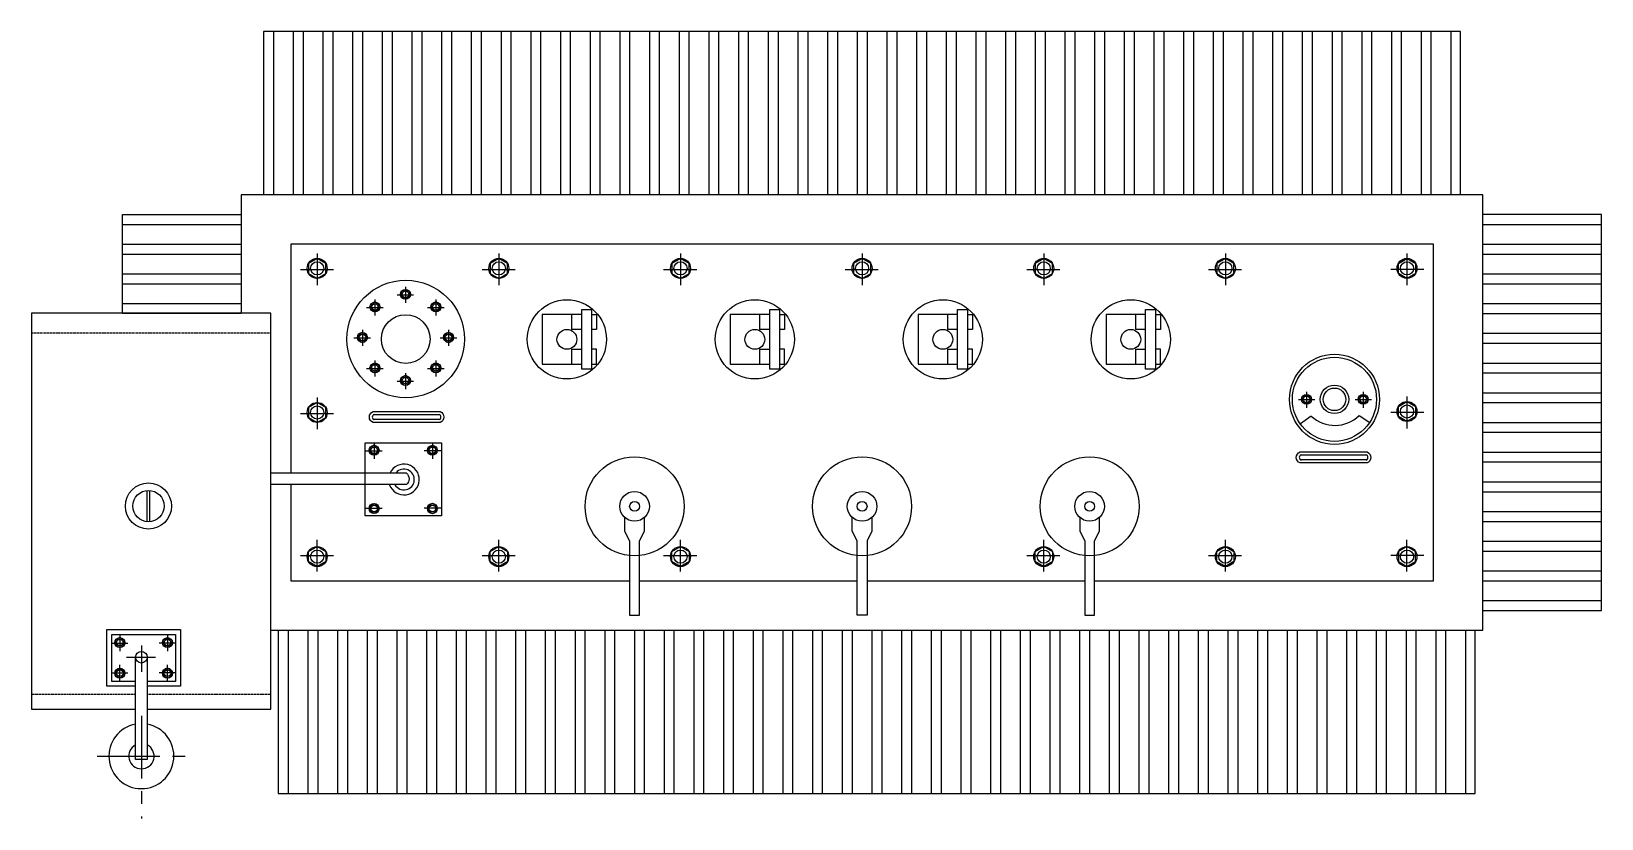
# Model space of a CAD drawing. Header units: millimetres. Extents: x 20927 to 53748, y 38421 to 54891.
# Drawn here: x 33357 to 34944, y 53198 to 53993 of the extents above; entities that cross this region are included whole.
import ezdxf

# ---------------------------------------------------------------- set-up
doc = ezdxf.new("R2010")
doc.units = ezdxf.units.MM
doc.linetypes.add('CENTERX2', pattern=[101.6, 63.5, -12.7, 12.7, -12.7])
doc.linetypes.add('DASHEDX2', pattern=[1.5, 1, -0.5])
doc.layers.add('Btrans.', color=2, linetype='Continuous')
doc.layers.add('HIGHT', color=8, linetype='Continuous')

msp = doc.modelspace()

# ---------------------------------------------------------------- linework, layer by layer
at = {"layer": 'Btrans.'}
for points in [[(34801.2, 53828.4), (34801.2, 53993.4), (33591.2, 53993.4), (33591.2, 53828.4)], [(33598.4, 53388.4), (34823.7, 53388.4), (34823.7, 53828.4), (33568.7, 53828.4), (33568.7, 53708.4), (33448.7, 53708.4), (33448.7, 53808.4), (33568.7, 53808.4)], [(34823.7, 53408.4), (34943.7, 53408.4), (34943.7, 53808.4), (34823.7, 53808.4)], [(34431.2, 53438.4), (34773.7, 53438.4), (34773.7, 53778.4), (33618.7, 53778.4), (33618.7, 53547.5)], [(33618.7, 53535.5), (33618.7, 53438.4), (33961.2, 53438.4)], [(33971.2, 53438.4), (34191.2, 53438.4)], [(34201.2, 53438.4), (34421.2, 53438.4)], [(33606, 53388.4), (33606, 53223.4), (34816, 53223.4), (34816, 53388.4)]]:
    msp.add_lwpolyline(points, dxfattribs=at)
at = {"layer": 'HIGHT'}
for p, q in [((33601.2, 53993.4), (33601.2, 53828.4)), ((33621.2, 53993.4), (33621.2, 53828.4)), ((33631.2, 53993.4), (33631.2, 53828.4)), ((33651.2, 53993.4), (33651.2, 53828.4)), ((33661.2, 53993.4), (33661.2, 53828.4)), ((33681.2, 53993.4), (33681.2, 53828.4)), ((33691.2, 53993.4), (33691.2, 53828.4)), ((33711.2, 53993.4), (33711.2, 53828.4)), ((33721.2, 53993.4), (33721.2, 53828.4)), ((33741.2, 53993.4), (33741.2, 53828.4)), ((33751.2, 53993.4), (33751.2, 53828.4)), ((33771.2, 53993.4), (33771.2, 53828.4)), ((33781.2, 53993.4), (33781.2, 53828.4)), ((33801.2, 53993.4), (33801.2, 53828.4)), ((33811.2, 53993.4), (33811.2, 53828.4)), ((33831.2, 53993.4), (33831.2, 53828.4)), ((33841.2, 53993.4), (33841.2, 53828.4)), ((33861.2, 53993.4), (33861.2, 53828.4)), ((33871.2, 53993.4), (33871.2, 53828.4)), ((33891.2, 53993.4), (33891.2, 53828.4)), ((33901.2, 53993.4), (33901.2, 53828.4)), ((33921.2, 53993.4), (33921.2, 53828.4)), ((33931.2, 53993.4), (33931.2, 53828.4)), ((33951.2, 53993.4), (33951.2, 53828.4)), ((33961.2, 53993.4), (33961.2, 53828.4)), ((33981.2, 53993.4), (33981.2, 53828.4)), ((33991.2, 53993.4), (33991.2, 53828.4)), ((34011.2, 53993.4), (34011.2, 53828.4)), ((34021.2, 53993.4), (34021.2, 53828.4)), ((34041.2, 53993.4), (34041.2, 53828.4)), ((34051.2, 53993.4), (34051.2, 53828.4)), ((34071.2, 53993.4), (34071.2, 53828.4)), ((34081.2, 53993.4), (34081.2, 53828.4)), ((34101.2, 53993.4), (34101.2, 53828.4)), ((34111.2, 53993.4), (34111.2, 53828.4)), ((34131.2, 53993.4), (34131.2, 53828.4)), ((34141.2, 53993.4), (34141.2, 53828.4)), ((34161.2, 53993.4), (34161.2, 53828.4)), ((34171.2, 53993.4), (34171.2, 53828.4)), ((34191.2, 53993.4), (34191.2, 53828.4)), ((34201.2, 53993.4), (34201.2, 53828.4)), ((34221.2, 53993.4), (34221.2, 53828.4)), ((34231.2, 53993.4), (34231.2, 53828.4)), ((34251.2, 53993.4), (34251.2, 53828.4)), ((34261.2, 53993.4), (34261.2, 53828.4)), ((34281.2, 53993.4), (34281.2, 53828.4)), ((34291.2, 53993.4), (34291.2, 53828.4)), ((34311.2, 53993.4), (34311.2, 53828.4)), ((34321.2, 53993.4), (34321.2, 53828.4)), ((34341.2, 53993.4), (34341.2, 53828.4)), ((34351.2, 53993.4), (34351.2, 53828.4)), ((34371.2, 53993.4), (34371.2, 53828.4)), ((34381.2, 53993.4), (34381.2, 53828.4)), ((34401.2, 53993.4), (34401.2, 53828.4)), ((34411.2, 53993.4), (34411.2, 53828.4)), ((34431.2, 53993.4), (34431.2, 53828.4)), ((34441.2, 53993.4), (34441.2, 53828.4)), ((34461.2, 53993.4), (34461.2, 53828.4)), ((34471.2, 53993.4), (34471.2, 53828.4)), ((34491.2, 53993.4), (34491.2, 53828.4)), ((34501.2, 53993.4), (34501.2, 53828.4)), ((34521.2, 53993.4), (34521.2, 53828.4)), ((34531.2, 53993.4), (34531.2, 53828.4)), ((34551.2, 53993.4), (34551.2, 53828.4)), ((34561.2, 53993.4), (34561.2, 53828.4)), ((34581.2, 53993.4), (34581.2, 53828.4)), ((34591.2, 53993.4), (34591.2, 53828.4)), ((34611.2, 53993.4), (34611.2, 53828.4)), ((34621.2, 53993.4), (34621.2, 53828.4)), ((34641.2, 53993.4), (34641.2, 53828.4)), ((34651.2, 53993.4), (34651.2, 53828.4)), ((34671.2, 53993.4), (34671.2, 53828.4)), ((34681.2, 53993.4), (34681.2, 53828.4)), ((34701.2, 53993.4), (34701.2, 53828.4)), ((34711.2, 53993.4), (34711.2, 53828.4)), ((34731.2, 53993.4), (34731.2, 53828.4)), ((34741.2, 53993.4), (34741.2, 53828.4)), ((34761.2, 53993.4), (34761.2, 53828.4)), ((34771.2, 53993.4), (34771.2, 53828.4)), ((34791.2, 53993.4), (34791.2, 53828.4)), ((33448.7, 53798.4), (33568.7, 53798.4)), ((34823.7, 53798.4), (34943.7, 53798.4)), ((33448.7, 53778.4), (33568.7, 53778.4)), ((34823.7, 53778.4), (34943.7, 53778.4)), ((33448.7, 53768.4), (33568.7, 53768.4)), ((34823.7, 53768.4), (34943.7, 53768.4)), ((33448.7, 53748.4), (33568.7, 53748.4)), ((34823.7, 53748.4), (34943.7, 53748.4)), ((33448.7, 53738.4), (33568.7, 53738.4)), ((34823.7, 53738.4), (34943.7, 53738.4)), ((33448.7, 53718.4), (33568.7, 53718.4)), ((34823.7, 53718.4), (34943.7, 53718.4)), ((34823.7, 53708.4), (34943.7, 53708.4)), ((34823.7, 53688.4), (34943.7, 53688.4)), ((34823.7, 53678.4), (34943.7, 53678.4)), ((34823.7, 53658.4), (34943.7, 53658.4)), ((34823.7, 53648.4), (34943.7, 53648.4)), ((34823.7, 53628.4), (34943.7, 53628.4)), ((34823.7, 53618.4), (34943.7, 53618.4)), ((33701.9, 53606.3), (33769.7, 53606.3)), ((33769.7, 53601.3), (33701.9, 53601.3)), ((34650.2, 53604.8), (34639.2, 53596.9)), ((34823.7, 53598.4), (34943.7, 53598.4)), ((34823.7, 53588.4), (34943.7, 53588.4)), ((34823.7, 53568.4), (34943.7, 53568.4)), ((34638.9, 53565.5), (34706.7, 53565.5)), ((34706.7, 53560.5), (34638.9, 53560.5)), ((34823.7, 53558.4), (34943.7, 53558.4)), ((33598.4, 53547.5), (33735.7, 53547.5)), ((34823.7, 53538.4), (34943.7, 53538.4)), ((33473.3, 53529.6), (33473.3, 53498.1)), ((33475.8, 53529.6), (33475.8, 53498.1)), ((34823.7, 53528.4), (34943.7, 53528.4)), ((34823.7, 53508.4), (34943.7, 53508.4)), ((34823.7, 53498.4), (34943.7, 53498.4)), ((34823.7, 53478.4), (34943.7, 53478.4)), ((34823.7, 53468.4), (34943.7, 53468.4)), ((34823.7, 53448.4), (34943.7, 53448.4)), ((34823.7, 53438.4), (34943.7, 53438.4)), ((34823.7, 53418.4), (34943.7, 53418.4)), ((33616, 53388.4), (33616, 53223.4)), ((33636, 53388.4), (33636, 53223.4)), ((33646, 53388.4), (33646, 53223.4)), ((33666, 53388.4), (33666, 53223.4)), ((33676, 53388.4), (33676, 53223.4)), ((33696, 53388.4), (33696, 53223.4)), ((33706, 53388.4), (33706, 53223.4)), ((33726, 53388.4), (33726, 53223.4)), ((33736, 53388.4), (33736, 53223.4)), ((33756, 53388.4), (33756, 53223.4)), ((33766, 53388.4), (33766, 53223.4)), ((33786, 53388.4), (33786, 53223.4)), ((33796, 53388.4), (33796, 53223.4)), ((33816, 53388.4), (33816, 53223.4)), ((33826, 53388.4), (33826, 53223.4)), ((33846, 53388.4), (33846, 53223.4)), ((33856, 53388.4), (33856, 53223.4)), ((33876, 53388.4), (33876, 53223.4)), ((33886, 53388.4), (33886, 53223.4)), ((33906, 53388.4), (33906, 53223.4)), ((33916, 53388.4), (33916, 53223.4)), ((33936, 53388.4), (33936, 53223.4)), ((33946, 53388.4), (33946, 53223.4)), ((33966, 53388.4), (33966, 53223.4)), ((33976, 53388.4), (33976, 53223.4)), ((33996, 53388.4), (33996, 53223.4)), ((34006, 53388.4), (34006, 53223.4)), ((34026, 53388.4), (34026, 53223.4)), ((34036, 53388.4), (34036, 53223.4)), ((34056, 53388.4), (34056, 53223.4)), ((34066, 53388.4), (34066, 53223.4)), ((34086, 53388.4), (34086, 53223.4)), ((34096, 53388.4), (34096, 53223.4)), ((34116, 53388.4), (34116, 53223.4)), ((34126, 53388.4), (34126, 53223.4)), ((34146, 53388.4), (34146, 53223.4)), ((34156, 53388.4), (34156, 53223.4)), ((34176, 53388.4), (34176, 53223.4)), ((34186, 53388.4), (34186, 53223.4)), ((34206, 53388.4), (34206, 53223.4)), ((34216, 53388.4), (34216, 53223.4)), ((34236, 53388.4), (34236, 53223.4)), ((34246, 53388.4), (34246, 53223.4)), ((34266, 53388.4), (34266, 53223.4)), ((34276, 53388.4), (34276, 53223.4)), ((34296, 53388.4), (34296, 53223.4)), ((34306, 53388.4), (34306, 53223.4)), ((34326, 53388.4), (34326, 53223.4)), ((34336, 53388.4), (34336, 53223.4)), ((34356, 53388.4), (34356, 53223.4)), ((34366, 53388.4), (34366, 53223.4)), ((34386, 53388.4), (34386, 53223.4)), ((34396, 53388.4), (34396, 53223.4)), ((34416, 53388.4), (34416, 53223.4)), ((34426, 53388.4), (34426, 53223.4)), ((34446, 53388.4), (34446, 53223.4)), ((34456, 53388.4), (34456, 53223.4)), ((34476, 53388.4), (34476, 53223.4)), ((34486, 53388.4), (34486, 53223.4)), ((34506, 53388.4), (34506, 53223.4)), ((34516, 53388.4), (34516, 53223.4)), ((34536, 53388.4), (34536, 53223.4)), ((34546, 53388.4), (34546, 53223.4)), ((34566, 53388.4), (34566, 53223.4)), ((34576, 53388.4), (34576, 53223.4)), ((34596, 53388.4), (34596, 53223.4)), ((34606, 53388.4), (34606, 53223.4)), ((34626, 53388.4), (34626, 53223.4)), ((34636, 53388.4), (34636, 53223.4)), ((34656, 53388.4), (34656, 53223.4)), ((34666, 53388.4), (34666, 53223.4)), ((34686, 53388.4), (34686, 53223.4)), ((34696, 53388.4), (34696, 53223.4)), ((34716, 53388.4), (34716, 53223.4)), ((34726, 53388.4), (34726, 53223.4)), ((34746, 53388.4), (34746, 53223.4)), ((34756, 53388.4), (34756, 53223.4)), ((34776, 53388.4), (34776, 53223.4)), ((34786, 53388.4), (34786, 53223.4)), ((34806, 53388.4), (34806, 53223.4))]:
    msp.add_line(p, q, dxfattribs=at)
at = {"layer": 'HIGHT', "linetype": 'CENTERX2'}
for p, q in [((33645.4, 53769.1), (33645.4, 53736.9)), ((33829, 53769.1), (33829, 53736.9)), ((34012.6, 53769.1), (34012.6, 53736.9)), ((34196.2, 53769.1), (34196.2, 53736.9)), ((34379.8, 53769.1), (34379.8, 53736.9)), ((34563.4, 53769.1), (34563.4, 53736.9)), ((34747, 53769.1), (34747, 53736.9)), ((33628.4, 53753), (33661.8, 53753)), ((33812, 53753), (33845.4, 53753)), ((33995.6, 53753), (34029, 53753)), ((34179.2, 53753), (34212.6, 53753)), ((34362.8, 53753), (34396.2, 53753)), ((34546.4, 53753), (34579.8, 53753)), ((34764, 53753), (34730.6, 53753)), ((33726.1, 53727.3), (33742.8, 53727.3)), ((33734.6, 53735.4), (33734.6, 53719.3)), ((33695.3, 53714.5), (33712, 53714.5)), ((33703.8, 53722.6), (33703.8, 53706.5)), ((33757, 53714.5), (33773.6, 53714.5)), ((33765.4, 53722.6), (33765.4, 53706.5)), ((33682.6, 53683.7), (33699.2, 53683.7)), ((33691.1, 53691.8), (33691.1, 53675.7)), ((33769.7, 53683.7), (33786.4, 53683.7)), ((33778.2, 53691.8), (33778.2, 53675.7)), ((33695.3, 53652.9), (33712, 53652.9)), ((33703.8, 53661), (33703.8, 53644.9)), ((33734.6, 53648.2), (33734.6, 53632.1)), ((33757, 53652.9), (33773.6, 53652.9)), ((33765.4, 53661), (33765.4, 53644.9)), ((33726.1, 53640.2), (33742.8, 53640.2)), ((33645.4, 53623.5), (33645.4, 53591.4)), ((34654, 53621.2), (34637.3, 53621.2)), ((34645.5, 53629.2), (34645.5, 53613.2)), ((34711.1, 53621.2), (34694.5, 53621.2)), ((34702.7, 53629.2), (34702.7, 53613.2)), ((34747, 53624.5), (34747, 53592.3)), ((33628.4, 53607.4), (33661.8, 53607.4)), ((34764, 53608.4), (34730.6, 53608.4)), ((33694.4, 53569.7), (33711.1, 53569.7)), ((33702.9, 53577.8), (33702.9, 53561.7)), ((33770.3, 53569.7), (33753.6, 53569.7)), ((33761.8, 53577.8), (33761.8, 53561.7)), ((33694.4, 53511.9), (33711.1, 53511.9)), ((33770.3, 53511.9), (33753.6, 53511.9)), ((33645.4, 53447.7), (33645.4, 53479.9)), ((33829, 53447.7), (33829, 53479.9)), ((34012.6, 53447.7), (34012.6, 53479.9)), ((34379.8, 53447.7), (34379.8, 53479.9)), ((34563.4, 53447.7), (34563.4, 53479.9)), ((34747, 53447.7), (34747, 53479.9)), ((33628.4, 53463.8), (33661.8, 53463.8)), ((33812, 53463.8), (33845.4, 53463.8)), ((33995.6, 53463.8), (34029, 53463.8)), ((34362.8, 53463.8), (34396.2, 53463.8)), ((34546.4, 53463.8), (34579.8, 53463.8)), ((34764, 53463.8), (34730.6, 53463.8)), ((33445.9, 53383.5), (33445.9, 53367.4)), ((33494, 53383.5), (33494, 53367.4)), ((33437.4, 53375.5), (33454.1, 53375.5)), ((33467.7, 53372.9), (33467.7, 53346.3)), ((33502.5, 53375.5), (33485.8, 53375.5)), ((33445.9, 53337.5), (33445.9, 53353.6)), ((33452.5, 53361.2), (33482.1, 53361.2)), ((33494, 53337.5), (33494, 53353.6)), ((33437.4, 53345.5), (33454.1, 53345.5)), ((33502.5, 53345.5), (33485.8, 53345.5)), ((33467.7, 53302), (33467.7, 53198.1)), ((33423, 53261.2), (33512.6, 53261.2))]:
    msp.add_line(p, q, dxfattribs=at)
at = {"layer": 'HIGHT', "linetype": 'DASHEDX2'}
for p, q in [((33598.4, 53688.7), (33356.5, 53688.7)), ((33356.5, 53323.7), (33461.7, 53323.7)), ((33473.6, 53323.7), (33598.4, 53323.7))]:
    msp.add_line(p, q, dxfattribs=at)
at = {"layer": 'HIGHT'}
for points in [[(33645.4, 53743.9), (33654.1, 53749), (33654.1, 53759), (33645.4, 53764.1), (33636.7, 53759), (33636.7, 53749)], [(33829, 53743.9), (33837.7, 53749), (33837.7, 53759), (33829, 53764.1), (33820.3, 53759), (33820.3, 53749)], [(34012.6, 53743.9), (34021.3, 53749), (34021.3, 53759), (34012.6, 53764.1), (34003.9, 53759), (34003.9, 53749)], [(34196.2, 53743.9), (34204.9, 53749), (34204.9, 53759), (34196.2, 53764.1), (34187.5, 53759), (34187.5, 53749)], [(34379.8, 53743.9), (34388.5, 53749), (34388.5, 53759), (34379.8, 53764.1), (34371.1, 53759), (34371.1, 53749)], [(34563.4, 53743.9), (34572.1, 53749), (34572.1, 53759), (34563.4, 53764.1), (34554.7, 53759), (34554.7, 53749)], [(34747, 53743.9), (34738.3, 53749), (34738.3, 53759), (34747, 53764.1), (34755.7, 53759), (34755.7, 53749)], [(33734.6, 53722.8), (33739, 53725.3), (33739, 53730.3), (33734.6, 53732.8), (33730.3, 53730.3), (33730.3, 53725.3)], [(33703.8, 53710), (33708.2, 53712.5), (33708.2, 53717.5), (33703.8, 53720.1), (33699.5, 53717.5), (33699.5, 53712.5)], [(33765.4, 53710), (33769.8, 53712.5), (33769.8, 53717.5), (33765.4, 53720.1), (33761.1, 53717.5), (33761.1, 53712.5)], [(33912.8, 53712.3), (33922.8, 53712.3), (33922.8, 53652.3), (33912.8, 53652.3)], [(34112.8, 53652.3), (34102.8, 53652.3), (34102.8, 53712.3), (34112.8, 53712.3)], [(34302.8, 53652.3), (34292.8, 53652.3), (34292.8, 53712.3), (34302.8, 53712.3)], [(34482.8, 53712.3), (34492.8, 53712.3), (34492.8, 53652.3), (34482.8, 53652.3)], [(33691.1, 53679.2), (33695.4, 53681.7), (33695.4, 53686.7), (33691.1, 53689.2), (33686.7, 53686.7), (33686.7, 53681.7)], [(33778.2, 53679.2), (33782.6, 53681.7), (33782.6, 53686.7), (33778.2, 53689.2), (33773.9, 53686.7), (33773.9, 53681.7)], [(33703.8, 53648.4), (33708.2, 53650.9), (33708.2, 53655.9), (33703.8, 53658.4), (33699.5, 53655.9), (33699.5, 53650.9)], [(33765.4, 53648.4), (33769.8, 53650.9), (33769.8, 53655.9), (33765.4, 53658.4), (33761.1, 53655.9), (33761.1, 53650.9)], [(33734.6, 53635.6), (33739, 53638.1), (33739, 53643.2), (33734.6, 53645.7), (33730.3, 53643.2), (33730.3, 53638.1)], [(33645.4, 53598.3), (33654.1, 53603.4), (33654.1, 53613.4), (33645.4, 53618.5), (33636.7, 53613.4), (33636.7, 53603.4)], [(34645.5, 53616.7), (34641.2, 53619.2), (34641.2, 53624.2), (34645.5, 53626.7), (34649.9, 53624.2), (34649.9, 53619.2)], [(34702.7, 53616.7), (34698.3, 53619.2), (34698.3, 53624.2), (34702.7, 53626.7), (34707, 53624.2), (34707, 53619.2)], [(34747, 53599.3), (34738.3, 53604.3), (34738.3, 53614.4), (34747, 53619.4), (34755.7, 53614.4), (34755.7, 53604.3)], [(33693.9, 53577.6), (33770.9, 53577.6), (33770.9, 53504), (33693.9, 53504)], [(33702.9, 53565.2), (33707.3, 53567.7), (33707.3, 53572.7), (33702.9, 53575.3), (33698.6, 53572.7), (33698.6, 53567.7)], [(33761.8, 53565.2), (33757.5, 53567.7), (33757.5, 53572.7), (33761.8, 53575.3), (33766.2, 53572.7), (33766.2, 53567.7)], [(33702.9, 53516.4), (33707.3, 53513.9), (33707.3, 53508.9), (33702.9, 53506.3), (33698.6, 53508.9), (33698.6, 53513.9)], [(33761.8, 53516.4), (33757.5, 53513.9), (33757.5, 53508.9), (33761.8, 53506.3), (33766.2, 53508.9), (33766.2, 53513.9)], [(33645.4, 53472.9), (33654.1, 53467.9), (33654.1, 53457.8), (33645.4, 53452.8), (33636.7, 53457.8), (33636.7, 53467.9)], [(33829, 53472.9), (33837.7, 53467.9), (33837.7, 53457.8), (33829, 53452.8), (33820.3, 53457.8), (33820.3, 53467.9)], [(34012.6, 53472.9), (34021.3, 53467.9), (34021.3, 53457.8), (34012.6, 53452.8), (34003.9, 53457.8), (34003.9, 53467.9)], [(34379.8, 53472.9), (34388.5, 53467.9), (34388.5, 53457.8), (34379.8, 53452.8), (34371.1, 53457.8), (34371.1, 53467.9)], [(34563.4, 53472.9), (34572.1, 53467.9), (34572.1, 53457.8), (34563.4, 53452.8), (34554.7, 53457.8), (34554.7, 53467.9)], [(34747, 53472.9), (34738.3, 53467.9), (34738.3, 53457.8), (34747, 53452.8), (34755.7, 53457.8), (34755.7, 53467.9)], [(33445.9, 53370.9), (33450.3, 53373.4), (33450.3, 53378.5), (33445.9, 53381), (33441.5, 53378.5), (33441.5, 53373.4)], [(33494, 53370.9), (33489.6, 53373.4), (33489.6, 53378.5), (33494, 53381), (33498.3, 53378.5), (33498.3, 53373.4)], [(33445.9, 53350.1), (33450.3, 53347.5), (33450.3, 53342.5), (33445.9, 53340), (33441.5, 53342.5), (33441.5, 53347.5)], [(33494, 53350.1), (33489.6, 53347.5), (33489.6, 53342.5), (33494, 53340), (33498.3, 53342.5), (33498.3, 53347.5)]]:
    msp.add_lwpolyline(points, close=True, dxfattribs=at)
for points in [[(33473.6, 53308.7), (33598.4, 53308.7), (33598.4, 53708.7), (33356.5, 53708.7), (33356.5, 53308.7), (33461.7, 53308.7)], [(33912.8, 53707.3), (33872.8, 53707.3), (33872.8, 53657.3), (33912.8, 53657.3)], [(33912.8, 53692.3), (33902.8, 53692.3), (33902.8, 53707.3)], [(33922.8, 53707.3), (33927.8, 53707.3), (33927.8, 53692.3), (33922.8, 53692.3)], [(34102.8, 53707.3), (34062.8, 53707.3), (34062.8, 53657.3), (34102.8, 53657.3)], [(34102.8, 53692.3), (34092.8, 53692.3), (34092.8, 53707.3)], [(34112.8, 53707.3), (34117.8, 53707.3), (34117.8, 53692.3), (34112.8, 53692.3)], [(34292.8, 53707.3), (34252.8, 53707.3), (34252.8, 53657.3), (34292.8, 53657.3)], [(34292.8, 53692.3), (34282.8, 53692.3), (34282.8, 53707.3)], [(34302.8, 53707.3), (34307.8, 53707.3), (34307.8, 53692.3), (34302.8, 53692.3)], [(34482.8, 53707.3), (34442.8, 53707.3), (34442.8, 53657.3), (34482.8, 53657.3)], [(34482.8, 53692.3), (34472.8, 53692.3), (34472.8, 53707.3)], [(34492.8, 53707.3), (34497.8, 53707.3), (34497.8, 53692.3), (34492.8, 53692.3)], [(33902.8, 53657.3), (33902.8, 53672.3), (33912.8, 53672.3)], [(33922.8, 53657.3), (33927.8, 53657.3), (33927.8, 53672.3), (33922.8, 53672.3)], [(34092.8, 53657.3), (34092.8, 53672.3), (34102.8, 53672.3)], [(34112.8, 53657.3), (34117.8, 53657.3), (34117.8, 53672.3), (34112.8, 53672.3)], [(34282.8, 53657.3), (34282.8, 53672.3), (34292.8, 53672.3)], [(34302.8, 53657.3), (34307.8, 53657.3), (34307.8, 53672.3), (34302.8, 53672.3)], [(34472.8, 53657.3), (34472.8, 53672.3), (34482.8, 53672.3)], [(34492.8, 53657.3), (34497.8, 53657.3), (34497.8, 53672.3), (34492.8, 53672.3)], [(33956.2, 53502.4), (33956.2, 53488.6), (33961.2, 53478.6), (33961.2, 53403.6), (33971.2, 53403.6), (33971.2, 53478.6), (33976.2, 53488.6), (33976.2, 53502.4)], [(34206.2, 53502.4), (34206.2, 53488.6), (34201.2, 53478.6), (34201.2, 53403.6), (34191.2, 53403.6), (34191.2, 53478.6), (34186.2, 53488.6), (34186.2, 53502.4)], [(34416.2, 53502.4), (34416.2, 53488.6), (34421.2, 53478.6), (34421.2, 53403.6), (34431.2, 53403.6), (34431.2, 53478.6), (34436.2, 53488.6), (34436.2, 53502.4)], [(33461.7, 53331.8), (33432.7, 53331.8), (33432.7, 53389.2), (33507.2, 53389.2), (33507.2, 53331.8), (33473.6, 53331.8)], [(33461.7, 53336.8), (33437.7, 53336.8), (33437.7, 53384.2), (33502.2, 53384.2), (33502.2, 53336.8), (33473.6, 53336.8)], [(33473.6, 53361.2), (33473.6, 53257.7), (33461.7, 53257.7), (33461.7, 53361.2)]]:
    msp.add_lwpolyline(points, dxfattribs=at)
for points in [[(33769.7, 53598.3), (33701.9, 53598.3, -0.686948), (33701.9, 53609.3), (33769.7, 53609.3, -0.686948)], [(34706.7, 53557.5), (34638.9, 53557.5, -0.686948), (34638.9, 53568.5), (34706.7, 53568.5, -0.686948)]]:
    msp.add_lwpolyline(points, format="xyb", close=True, dxfattribs=at)
for points in [[(34650.2, 53604.8, 0.399758), (34698.6, 53605.4), (34709.3, 53598.4)], [(33735.5, 53547.5, -0.438888), (33735.7, 53535.5), (33598.4, 53535.5)]]:
    msp.add_lwpolyline(points, format="xyb", dxfattribs=at)
for centre, radius in [((33645.4, 53754), 10.1), ((33645.4, 53754), 6.64), ((33829, 53754), 10.1), ((33829, 53754), 6.64), ((34012.6, 53754), 10.1), ((34012.6, 53754), 6.64), ((34196.2, 53754), 10.1), ((34196.2, 53754), 6.64), ((34379.8, 53754), 10.1), ((34379.8, 53754), 6.64), ((34563.4, 53754), 10.1), ((34563.4, 53754), 6.64), ((34747, 53754), 10.1), ((34747, 53754), 6.64), ((33734.9, 53682.6), 59.4), ((33734.6, 53727.8), 5.03), ((33734.6, 53727.8), 3.32), ((33703.8, 53715), 5.03), ((33703.8, 53715), 3.32), ((33765.4, 53715), 5.03), ((33765.4, 53715), 3.32), ((33897.8, 53682.3), 40), ((34087.8, 53682.3), 40), ((34277.8, 53682.3), 40), ((34467.8, 53682.3), 40), ((33734.9, 53682.6), 24.6), ((33691.1, 53684.2), 5.03), ((33691.1, 53684.2), 3.32), ((33778.2, 53684.2), 5.03), ((33778.2, 53684.2), 3.32), ((33897.8, 53682.3), 10), ((34087.8, 53682.3), 10), ((34277.8, 53682.3), 10), ((34467.8, 53682.3), 10), ((34673.7, 53621.7), 45.5), ((34673.7, 53621.7), 42.5), ((33703.8, 53653.4), 5.03), ((33703.8, 53653.4), 3.32), ((33765.4, 53653.4), 5.03), ((33765.4, 53653.4), 3.32), ((33734.6, 53640.6), 5.03), ((33734.6, 53640.6), 3.32), ((34673.7, 53621.7), 14.4), ((34673.7, 53621.7), 11.4), ((33645.4, 53608.4), 10.1), ((34645.5, 53621.7), 5.03), ((34645.5, 53621.7), 3.32), ((34702.7, 53621.7), 5.03), ((34702.7, 53621.7), 3.32), ((34747, 53609.4), 10.1), ((34747, 53609.4), 6.64), ((33645.4, 53608.4), 6.64), ((33702.9, 53570.2), 5.03), ((33702.9, 53570.2), 3.32), ((33761.8, 53570.2), 5.03), ((33761.8, 53570.2), 3.32), ((33966.2, 53513.6), 50), ((34196.2, 53513.6), 50), ((34426.2, 53513.6), 50), ((33474.8, 53513.9), 23.3), ((33474.8, 53513.9), 15.8), ((33966.2, 53513.6), 15), ((34196.2, 53513.6), 15), ((34426.2, 53513.6), 15), ((33702.9, 53511.4), 5.03), ((33702.9, 53511.4), 3.32), ((33761.8, 53511.4), 5.03), ((33761.8, 53511.4), 3.32), ((33966.2, 53513.6), 5), ((34196.2, 53513.6), 5), ((34426.2, 53513.6), 5), ((33645.4, 53462.8), 10.1), ((33829, 53462.8), 10.1), ((34012.6, 53462.8), 10.1), ((34379.8, 53462.8), 10.1), ((34563.4, 53462.8), 10.1), ((34747, 53462.8), 10.1), ((33645.4, 53462.8), 6.64), ((33829, 53462.8), 6.64), ((34012.6, 53462.8), 6.64), ((34379.8, 53462.8), 6.64), ((34563.4, 53462.8), 6.64), ((34747, 53462.8), 6.64), ((33445.9, 53375.9), 5.03), ((33445.9, 53375.9), 3.32), ((33494, 53375.9), 5.03), ((33494, 53375.9), 3.32), ((33467.7, 53361.2), 5.88), ((33445.9, 53345), 5.03), ((33445.9, 53345), 3.32), ((33494, 53345), 5.03), ((33494, 53345), 3.32)]:
    msp.add_circle(centre, radius, dxfattribs=at)
for centre, radius, start, end in [((33704, 53603.8), 2.9, 111.0259, 248.9741), ((33767.6, 53603.8), 2.9, 291.0259, 68.9741), ((33733.1, 53540.7), 15.5, 199.8516, 153.9998), ((34641, 53563), 2.9, 111.0259, 248.9741), ((34704.6, 53563), 2.9, 291.0259, 68.9741), ((33733.1, 53540.7), 10.5, 210.1125, 139.6355), ((33467.7, 53261.2), 32.8, 100.4908, 79.5277), ((33467.7, 53261.2), 12.8, 117.8642, 62.1886)]:
    msp.add_arc(centre, radius, start, end, dxfattribs=at)

doc.saveas('drawing.dxf')
